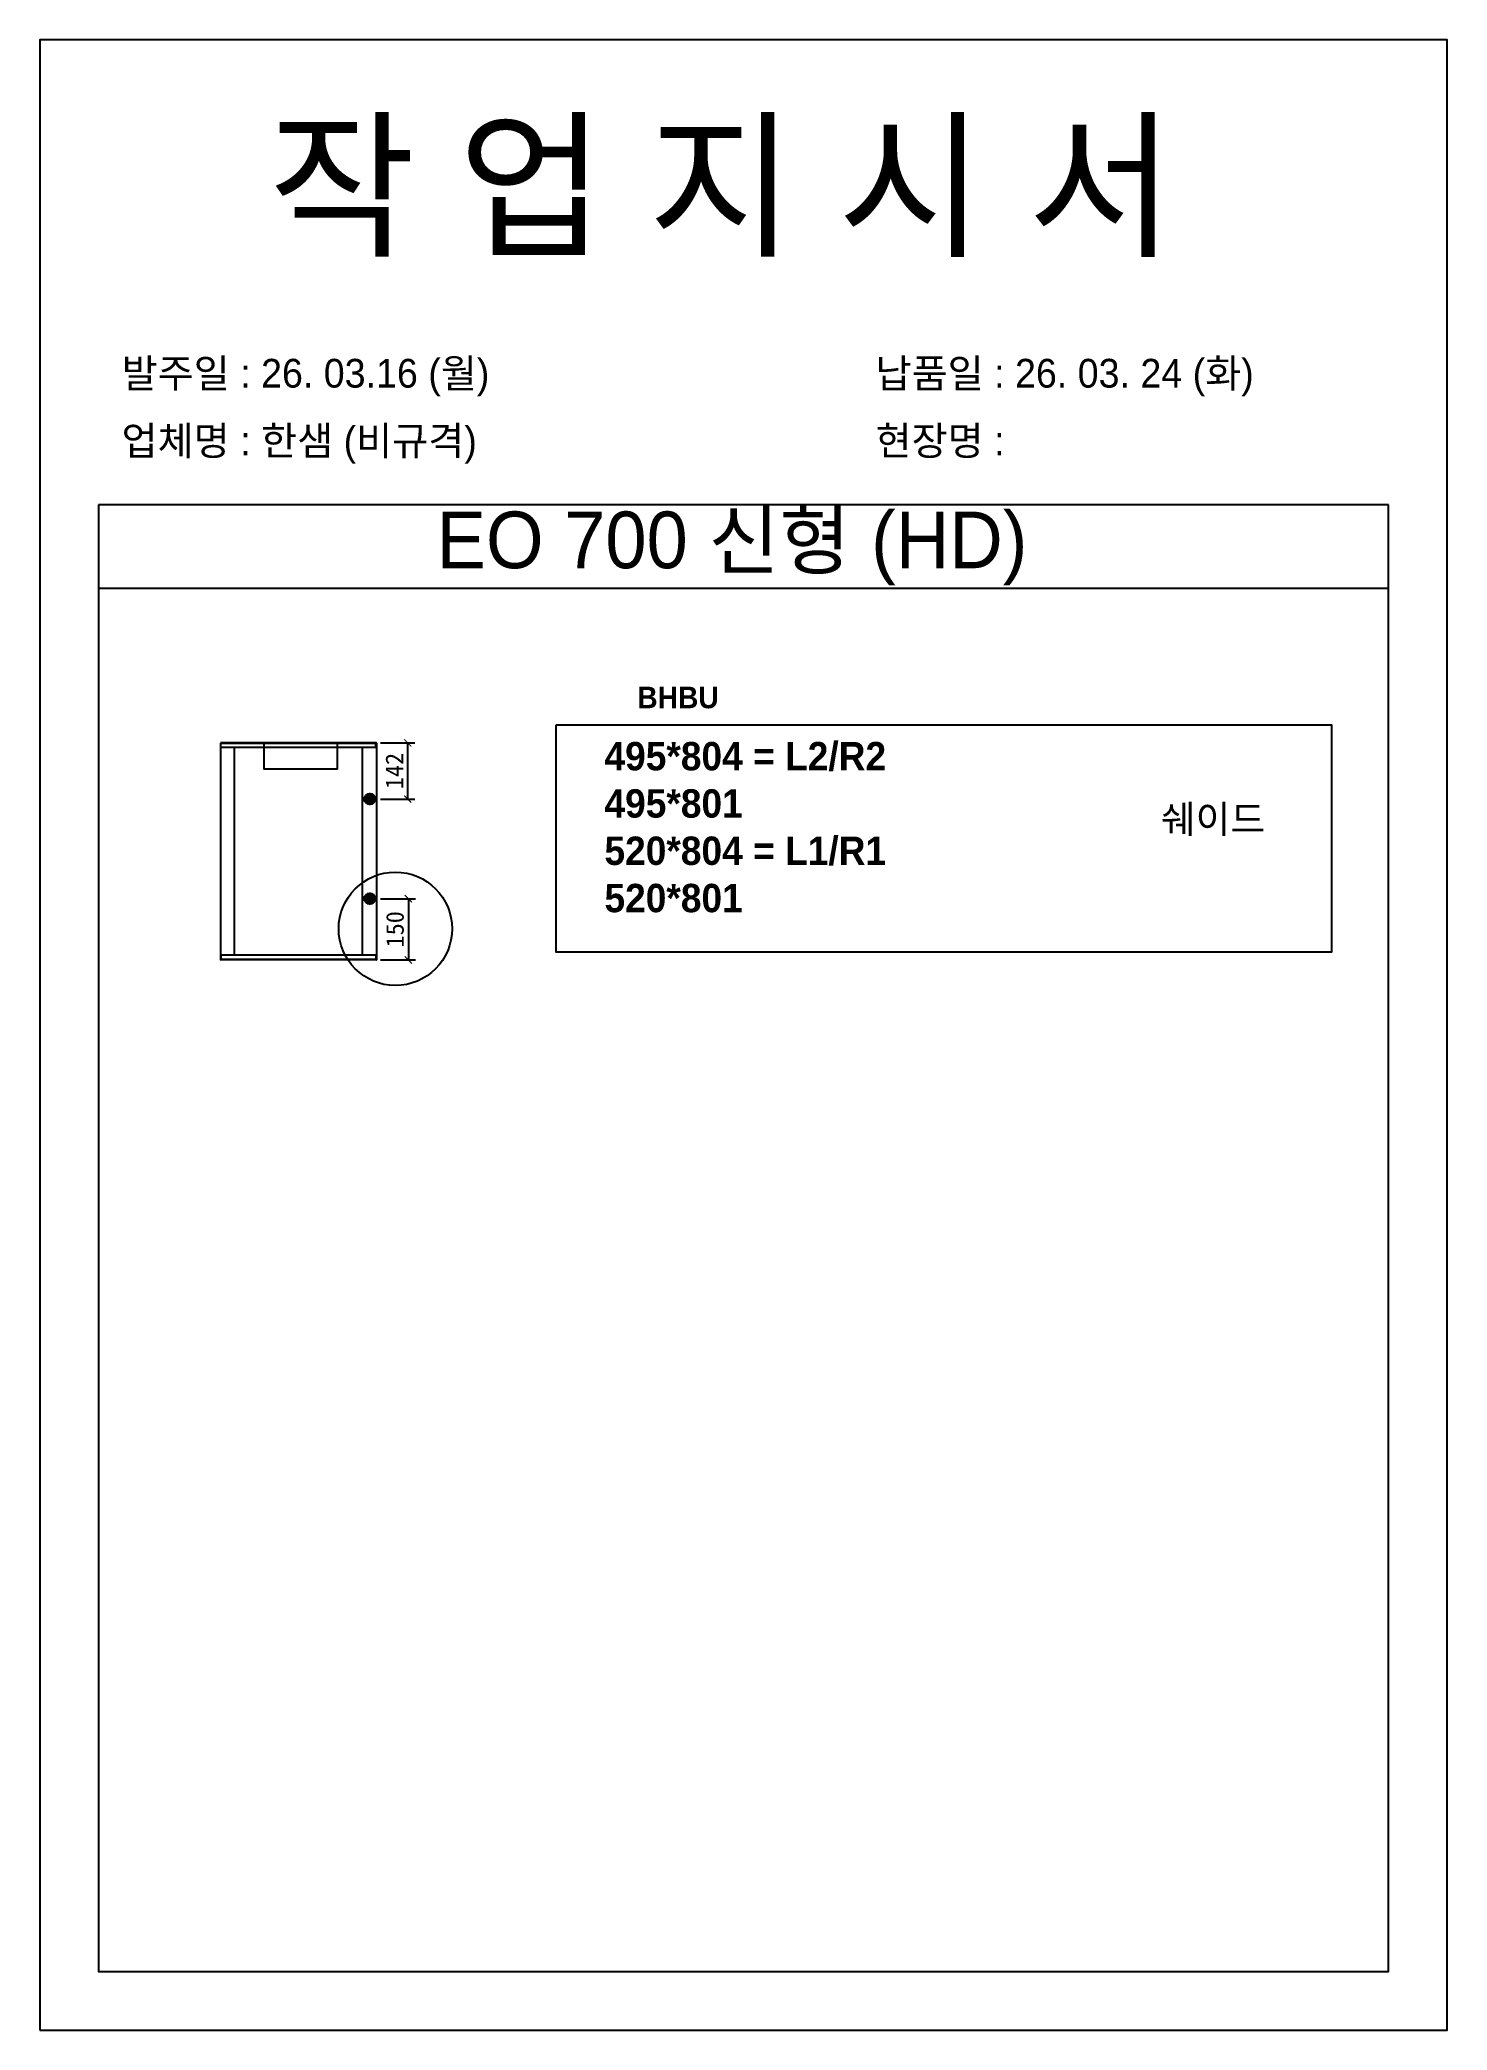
# Model space of a CAD drawing. Header units: millimetres. Extents: x -44117 to 256353, y -2095463 to 65325.
# Drawn here: x 116261 to 118242, y -788753 to -785952 of the extents above; entities that cross this region are included whole.
import ezdxf

# ---------------------------------------------------------------- set-up
doc = ezdxf.new("R2010")
doc.units = ezdxf.units.MM
doc.header["$LTSCALE"] = 10
doc.layers.add('Layer1', color=7, linetype='Continuous', lineweight=70)
doc.styles.add('MtX_Gulim', font='')
doc.styles.get('MtX_Gulim').set_extended_font_data('Gulim', bold=True)
doc.dimstyles.new('ISO-25', dxfattribs={"dimtxt": 2.5, "dimasz": 2.5, "dimexe": 1, "dimexo": 1, "dimtad": 1, "dimtxsty": 'Standard', "dimblk": 'ARCHTICK', "dimcen": 2.5, "dimadec": 0, "dimazin": 0, "dimtfac": 1, "dimtmove": 0, "dimatfit": 3, "dimfxl": 0, "dimarcsym": 0})

msp = doc.modelspace()

# ---------------------------------------------------------------- texts
at = {"linetype": 'Continuous', "style": 'MtX_Gulim'}
msp.add_text('BHBU', height=30.315933, dxfattribs=at).set_placement((117101.89518, -786892.79091))
at = {"attachment_point": 1}
for s, width, gutter_width, heights, insert, char_height in [('{\\fGulim|b0|i0|c129|p50;작 업 지 시 서}', 3898.9872873, 14.7362, [-183.72574], (116582.69505, -786074.91052), 165.0454901), ('\\pt11;{\\fGulim|b0|i0|c129|p50;발주일 : 26. 03.16 (월)}', 3898.9872873, 14.7362, [40.67678], (116376.14138, -786401.13521), 40.4361451), ('{\\fGulim|b0|i0|c129|p50;납품일 : 26. 03. 24 (화)}', 3898.9872873, 14.7362, [41.36774], (117437.12215, -786401.13521), 40.4361451), ('{\\fGulim|b0|i0|c129|p50;업체명 : 한샘 (비규격)}', 3898.9872873, 14.7362, [42.57324], (116376.14138, -786496.22049), 40.4361451), ('{\\fGulim|b0|i0|c129|p50;현장명 :  }', 3898.9872873, 14.7362, [45.12049], (117437.12215, -786496.22049), 40.4361451), ('{\\fGulim|b0|i0|c129|p50;EO 700 신형 (HD)}', 1882.7812357, 7.11596, [-100.28675], (116819.40707, -786616.02852), 79.6987856), ('{\\f굴림|b1|i0|c129|p50;495*804 = L2/R2\\P\\C1;495*801\\P\\C256;520*804 = L1/R1\\P\\C1;520*801}', 12072.7918459, 155.2668, [-248.16282], (117055.69796, -786940.27151), 39.9257485), ('{\\f굴림|b1|i0|c129|p50;쉐이드}', 11769.5052121, 151.36626, [-43.2475], (117838.82318, -787029.42651), 38.9227538)]:
    msp.add_mtext_dynamic_manual_height_columns(s, width=width, gutter_width=gutter_width, heights=heights, dxfattribs=dict(at, insert=insert, char_height=char_height))

# ---------------------------------------------------------------- blocks, each defined once
blk = doc.blocks.new('_ArchTick')
at = {"color": 0, "linetype": 'ByBlock', "const_width": 0.15}
blk.add_lwpolyline([(-0.5, -0.5), (0.5, 0.5)], dxfattribs=at)
blk = doc.blocks.new('*D5171')
at = {"color": 0, "lineweight": -2}
for p, q in [((116740.7, -786941.6), (116788.9, -786941.6)), ((116778.9, -787020.6), (116778.9, -786941.6)), ((116740.7, -787020.6), (116788.9, -787020.6))]:
    blk.add_line(p, q, dxfattribs=at)
at = {"layer": 'Defpoints', "color": 0}
for p in [(116725.7, -786941.6), (116778.9, -786941.6), (116725.7, -787020.6)]:
    blk.add_point(p, dxfattribs=at)
at = {"color": 0, "lineweight": -2, "xscale": 10, "yscale": 10, "zscale": 10}
for p, rotation in [((116778.9, -786941.6), 90), ((116778.9, -787020.6), 270)]:
    blk.add_blockref('_ArchTick', p, dxfattribs=dict(at, rotation=rotation))
at = {"color": 0, "insert": (116760.1, -786981.1), "char_height": 25, "attachment_point": 5, "rotation": 90}
blk.add_mtext('142', dxfattribs=at)
blk = doc.blocks.new('*D5172')
at = {"color": 0, "lineweight": -2}
for p, q in [((116740.7, -787160.8), (116789.7, -787160.8)), ((116779.7, -787160.8), (116779.7, -787247)), ((116740.7, -787247), (116789.7, -787247))]:
    blk.add_line(p, q, dxfattribs=at)
at = {"layer": 'Defpoints', "color": 0}
for p in [(116725.7, -787160.8), (116725.7, -787247), (116779.7, -787247)]:
    blk.add_point(p, dxfattribs=at)
at = {"color": 0, "lineweight": -2, "xscale": 10, "yscale": 10, "zscale": 10}
for p, rotation in [((116779.7, -787160.8), 90), ((116779.7, -787247), 270)]:
    blk.add_blockref('_ArchTick', p, dxfattribs=dict(at, rotation=rotation))
at = {"color": 0, "insert": (116761, -787203.9), "char_height": 25, "attachment_point": 5, "rotation": 90}
blk.add_mtext('150', dxfattribs=at)

# ---------------------------------------------------------------- dimensions: what is measured, and where the dimension line sits
for base, p1, p2, text, picture, middle in [((116778.85961, -786941.57859), (116725.6745, -787020.55828), (116725.6745, -786941.57859), '142', '*D5171', (116760.10961, -786981.06844)), ((116779.71027, -787247.0358), (116725.6745, -787160.76033), (116725.6745, -787247.0358), '150', '*D5172', (116760.96027, -787203.89807))]:
    dim = msp.add_linear_dim(base=base, p1=p1, p2=p2, angle=90, text=text, dimstyle='ISO-25', override={"dimscale": 10, "dimasz": 1, "dimexo": 1.5, "dimtxsty": 'Standard'})
    dim.commit()
    dim.dimension.update_dxf_attribs({"geometry": picture, "text_midpoint": middle})

# ---------------------------------------------------------------- linework, layer by layer
for p, q in [((118159.10748, -786606.60128), (116343.60708, -786606.60128)), ((118159.10748, -786724.49091), (116343.60708, -786724.49091)), ((116515.2469, -786941.79803), (116515.2469, -787246.81636)), ((116735.1653, -786942.19301), (116515.2469, -786942.19301)), ((116735.1653, -786948.16172), (116515.2469, -786948.16172)), ((116734.94586, -786941.57859), (116515.46634, -786941.57859)), ((116534.77686, -786947.72284), (116534.77686, -787240.45267)), ((116715.41591, -787240.45267), (116715.41591, -786948.16172)), ((116734.06811, -786948.16172), (116734.06811, -786941.57859)), ((116735.1653, -787246.81636), (116735.1653, -786941.79803)), ((116735.1653, -787240.45267), (116515.2469, -787240.45267)), ((116735.1653, -787246.42138), (116515.2469, -787246.42138)), ((116734.94586, -787247.0358), (116515.46634, -787247.0358)), ((116516.34409, -787247.0358), (116516.34409, -787240.45267)), ((116734.06811, -787240.45267), (116734.06811, -787247.0358))]:
    msp.add_line(p, q)
for points in [[(116261.08434, -788753.17146), (118241.63022, -788753.17146), (118241.63022, -785952.11371), (116261.08434, -785952.11371)], [(116987.82359, -786916.14684), (118078.79217, -786916.14684), (118078.79217, -787236.24374), (116987.82359, -787236.24374)], [(116576.88475, -786941.19431), (116679.30938, -786941.19431), (116679.30938, -786978.43963), (116576.88475, -786978.43963)]]:
    msp.add_lwpolyline(points, close=True)
msp.add_lwpolyline([(116343.60708, -786606.60128), (116343.60708, -788670.64871), (118159.10748, -788670.64871), (118159.10748, -786606.60128)])
at = {"color": 1}
msp.add_circle((116761.51189, -787203.16281), 79.8114, dxfattribs=at)
for centre, start, end in [((116734.94586, -786941.79803), 0, 90), ((116515.46634, -787246.81637), 180, 270), ((116734.94586, -787246.81637), 270, 0)]:
    msp.add_arc(centre, 0.21944, start, end)
at = {"layer": 'Layer1'}
for p, q in [((116725.6745, -787012.47066), (116725.6745, -787028.6459)), ((116725.6745, -787168.84796), (116725.6745, -787152.67271))]:
    msp.add_line(p, q, dxfattribs=at)
for points in [[(116733.76212, -787020.55828), (116717.58687, -787020.55828)], [(116733.76212, -787160.76033), (116717.58687, -787160.76033)]]:
    msp.add_lwpolyline(points, close=True, dxfattribs=at)
for centre in [(116725.6745, -787020.55828), (116725.6745, -787160.76033)]:
    msp.add_circle(centre, 5.39175, dxfattribs=at)

msp.set_redraw_order([(e.dxf.handle, doc.entitydb.next_handle()) for e in msp.query("TEXT MTEXT ATTDEF DIMENSION ARC_DIMENSION")])  # texts and dimensions are drawn at this point

doc.saveas('drawing.dxf')
